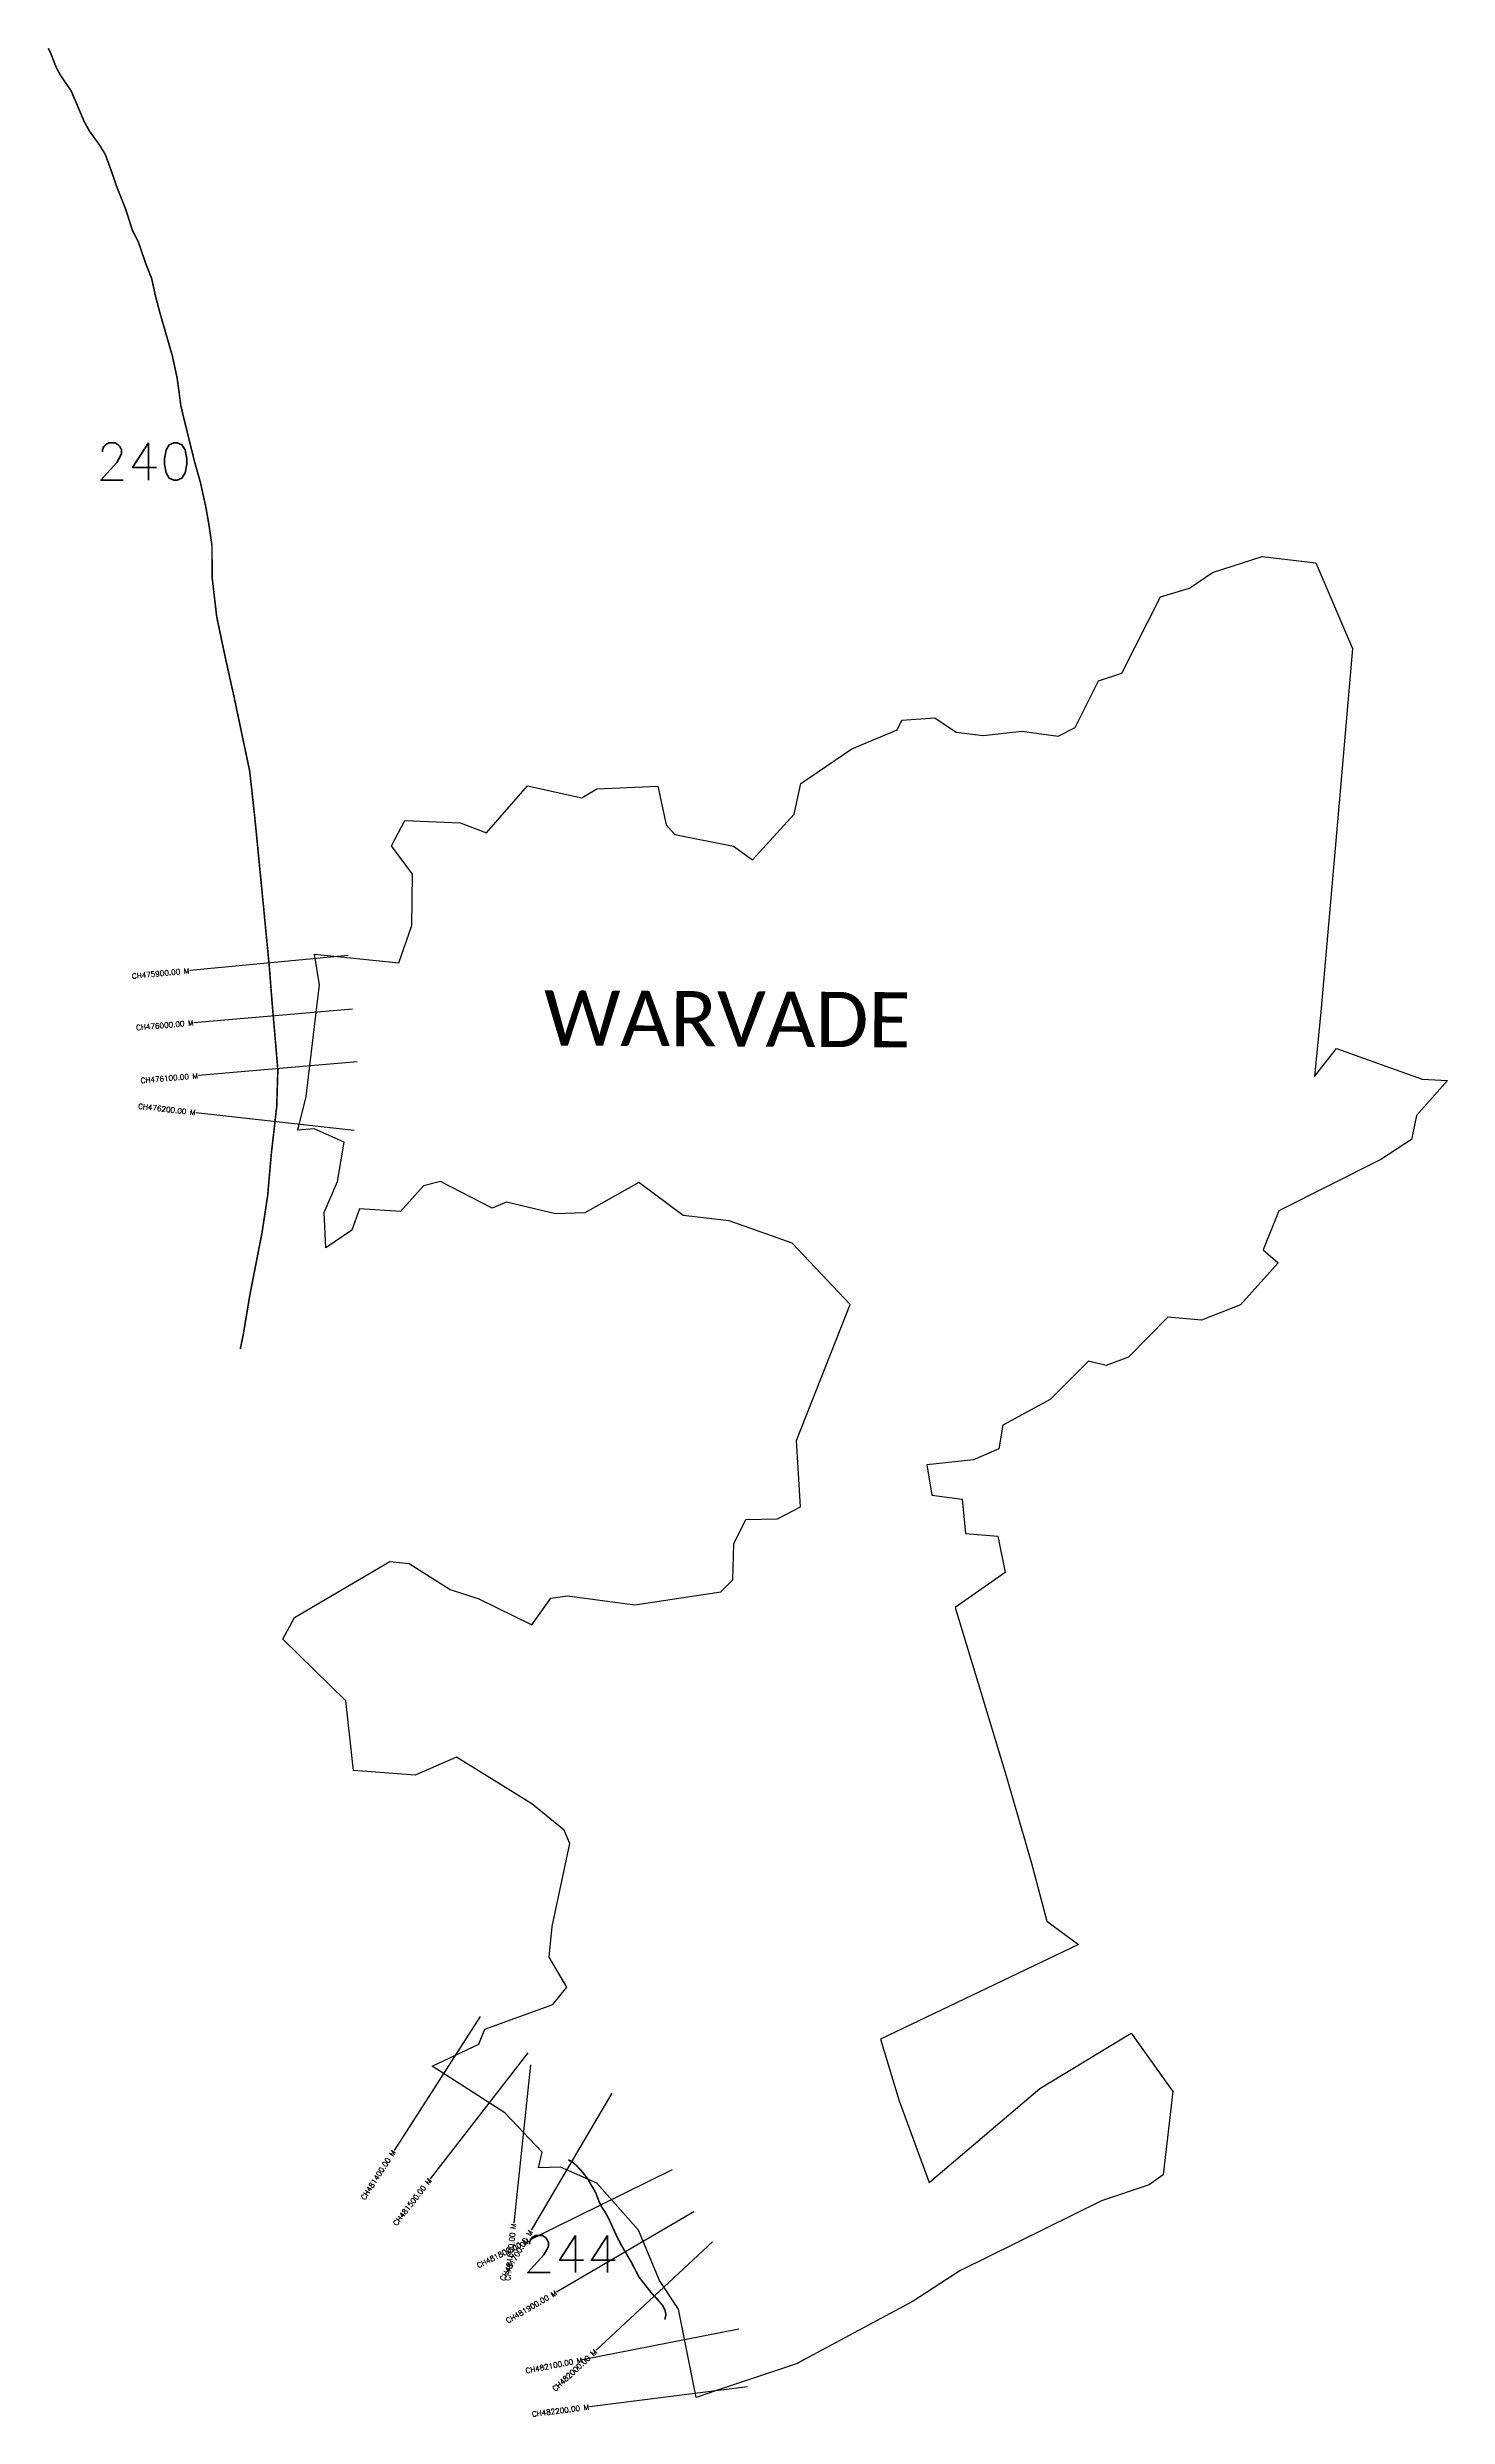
# Model space of a CAD drawing. Header units: metres. Extents: x 313098 to 315738, y 1901023 to 1905489.
import ezdxf
from ezdxf.enums import TextEntityAlignment as Align

# ---------------------------------------------------------------- set-up
doc = ezdxf.new("R2010")
doc.units = ezdxf.units.M
for name, color, linetype in [('CS', 134, 'Continuous'), ('CSMark', 6, 'Continuous'), ('NATURALLY PROTECTED', 3, 'Continuous'), ('VILLAGE NAME', 250, 'Continuous')]:
    doc.layers.add(name, color=color, linetype=linetype)
doc.styles.get("Standard").update_dxf_attribs({"font": 'simplex.shx'})

msp = doc.modelspace()

# ---------------------------------------------------------------- linework, layer by layer
at = {"color": 6, "flags": 128}
msp.add_lwpolyline([(313601.9, 1903779.7), (313760.6, 1903763.4), (313785.1, 1903833.8), (313786.5, 1903930.1), (313746.8, 1903983.9), (313772.3, 1904031.7), (313876.2, 1904027), (313925.9, 1904008.1), (314003.6, 1904097), (314105.7, 1904074.5), (314133.8, 1904091.2), (314249, 1904096), (314264.9, 1904023.2), (314281, 1904005.4), (314392, 1903983.2), (314427.7, 1903957.2), (314506, 1904043.2), (314518.9, 1904101.4), (314614.5, 1904166.3), (314700.1, 1904202.6), (314709.1, 1904220.8), (314771.3, 1904225), (314811.6, 1904197.8), (314862.2, 1904191.8), (314935.1, 1904199.9), (315003.6, 1904190.6), (315036.1, 1904206.8), (315079.5, 1904294.9), (315124.1, 1904309.4), (315196.6, 1904453.1), (315251.5, 1904469.6), (315294.5, 1904499.1), (315388.2, 1904529), (315489.7, 1904517.3), (315558.9, 1904355.6), (315534.5, 1904079.1), (315499.8, 1903677.7), (315486.9, 1903548.7), (315528.7, 1903601.4), (315690.3, 1903544.1), (315738, 1903541.1), (315679, 1903475.1), (315669.6, 1903430.4), (315612, 1903392.6), (315419.7, 1903295.4), (315390.5, 1903222.3), (315418.7, 1903197.6), (315347.5, 1903118.3), (315274, 1903089.6), (315210.3, 1903094.9), (315136.3, 1903019.6), (315094.5, 1903003.8), (315061, 1903012.2), (314988.9, 1902939.9), (314899.2, 1902891.7), (314891.8, 1902847.3), (314844.4, 1902826.4), (314756.4, 1902816.9), (314765.7, 1902759.5), (314823.1, 1902752), (314829.3, 1902687.2), (314890, 1902682.6), (314903.6, 1902613.9), (314809.9, 1902548.1), (314858.7, 1902386.4), (314905.9, 1902230.3), (314953.9, 1902063.4), (314982.6, 1901956.5), (315042.3, 1901912.7), (314668.6, 1901734.2), (314704.3, 1901618.2), (314760.8, 1901463.8), (314969.4, 1901641), (315141.2, 1901745.7), (315219.7, 1901635.2), (315201.9, 1901478.7), (315175.3, 1901459.3), (315085.4, 1901429.1), (314818.1, 1901297.4), (314730.4, 1901240), (314524.6, 1901129.7), (314512.1, 1901123), (314359.9, 1901072), (314321.4, 1901058.4), (314288, 1901225.1), (314252.5, 1901279.4), (314212.3, 1901374.1), (314133.9, 1901463), (314065.3, 1901492.8), (314023.8, 1901491.7), (314030.9, 1901521), (313960.5, 1901595.4), (313823.8, 1901683.2), (313911.9, 1901725), (313923.1, 1901752.8), (314051.1, 1901799.7), (314077.8, 1901832.2), (314044.4, 1901889), (314050, 1901946.3), (314083.4, 1902103.3), (314072.3, 1902128.3), (314011.8, 1902177.8), (313869.5, 1902265.9), (313791.5, 1902231.7), (313675.1, 1902240.4), (313660.7, 1902372), (313542.2, 1902488.4), (313564.4, 1902529.3), (313744.1, 1902634.8), (313780.3, 1902630.7), (313857.6, 1902581.6), (313911.9, 1902564.1), (314011.8, 1902515.3), (314047.5, 1902565.3), (314079, 1902570.1), (314205.7, 1902553.2), (314368.1, 1902577.2), (314390.5, 1902600), (314392.2, 1902668), (314415.1, 1902713.7), (314474.7, 1902715), (314518.1, 1902737.5), (314510.5, 1902863), (314611.4, 1903119.2), (314502.2, 1903235), (314383.3, 1903277.1), (314296.7, 1903287), (314213.1, 1903349.2), (314111.7, 1903291.6), (314056, 1903289.8), (313963.5, 1903311.8), (313936.7, 1903300.7), (313839.3, 1903351), (313807.3, 1903342.9), (313763.8, 1903294.7), (313686.4, 1903299.7), (313672.4, 1903259.5), (313623, 1903226.1), (313620.2, 1903292.3), (313645, 1903350.7), (313658, 1903424.9), (313601.2, 1903450.4), (313570.1, 1903447.8), (313586.4, 1903511.1), (313606.5, 1903680), (313611.4, 1903722), (313601.9, 1903779.7)], dxfattribs=at)
at = {"layer": 'CS'}
for p, q in [((313665.2, 1903777.1), (313366.6, 1903748.5)), ((313673.4, 1903676), (313374.6, 1903650.2)), ((313682, 1903576.4), (313383.1, 1903550.6)), ((313676.3, 1903446.8), (313378.2, 1903480.7)), ((313914.1, 1901776.9), (313751.9, 1901524.5)), ((314003.9, 1901708.1), (313820.1, 1901471)), ((314008.8, 1901685.9), (313977.3, 1901387.6)), ((314162.4, 1901632.6), (314010.3, 1901374)), ((314275.9, 1901488), (314006.9, 1901355.2)), ((314317.2, 1901408.8), (314058.2, 1901257.4)), ((314352.1, 1901352.2), (314132.6, 1901147.7)), ((314401.7, 1901187.4), (314107.3, 1901129.9)), ((314417.9, 1901078.8), (314120.3, 1901040.9))]:
    msp.add_line(p, q, dxfattribs=at)
at = {"layer": 'NATURALLY PROTECTED', "const_width": 3, "flags": 128}
for points in [[(313099.7, 1905487.4), (313104.6, 1905477.5), (313115, 1905450.9), (313122.3, 1905437.3), (313143, 1905407), (313167.4, 1905349.5), (313177.7, 1905331), (313196.9, 1905304.4), (313207.4, 1905287), (313219.4, 1905254.3), (313228, 1905228.7), (313245.8, 1905184), (313258.6, 1905144), (313269.7, 1905122.1), (313284.6, 1905078.8), (313294.7, 1905053.6), (313302, 1905020.3), (313310.2, 1904989.1), (313323, 1904944.8), (313333.9, 1904907), (313342.9, 1904865.3), (313349.8, 1904813.7), (313355.7, 1904788.8), (313375.6, 1904708.1), (313386.7, 1904668.9), (313396.7, 1904623.6), (313402.4, 1904591.4), (313408.5, 1904550.2), (313408.8, 1904490.1), (313413.8, 1904446.5), (313417.5, 1904415.3), (313434, 1904337), (313449.4, 1904268), (313479.6, 1904124.5), (313489.2, 1904037.7), (313505.8, 1903868), (313516.6, 1903755.8), (313522, 1903686.5), (313532.7, 1903561.9), (313530.6, 1903492.7), (313520.4, 1903403.2), (313513.4, 1903323.6), (313502.7, 1903253.4), (313480.5, 1903140.1), (313467.6, 1903062.9), (313461.8, 1903034.9)], [(314080.2, 1901506.9), (314088.7, 1901501.9), (314095.6, 1901496), (314105.2, 1901485.7), (314116.7, 1901471.3), (314121, 1901463.3), (314127.1, 1901453.5), (314132.2, 1901444.1), (314138.6, 1901427.3), (314143.5, 1901417.3), (314149.1, 1901409.2), (314157.2, 1901394.4), (314161.9, 1901383.8), (314166.7, 1901373.5), (314173.1, 1901359.4), (314180.6, 1901345.3), (314191.7, 1901326.3), (314199.4, 1901313.2), (314213.4, 1901285.8), (314222.6, 1901274.1), (314237.3, 1901255.4), (314248.6, 1901243.3), (314258.1, 1901232.1), (314262.7, 1901223.3), (314264.3, 1901214), (314262.1, 1901205.5)]]:
    msp.add_lwpolyline(points, dxfattribs=at)

# ---------------------------------------------------------------- texts
at = {"char_height": 70, "attachment_point": 1}
for s, width, insert in [('240', 95.172, (313189.9, 1904743.3)), ('244', 173.28, (313994.9, 1901364.1))]:
    msp.add_mtext_dynamic_manual_height_columns(s, width=width, gutter_width=1, heights=[0], dxfattribs=dict(at, insert=insert))
at = {"layer": 'CSMark'}
for s, rotation, p in [('CH475900.00 M', 5.4763, (313365.6, 1903748.4)), ('CH476000.00 M', 4.9292, (313373.6, 1903650.2)), ('CH476100.00 M', 4.9292, (313382.1, 1903550.5)), ('CH476200.00 M', 353.5064, (313377.3, 1903480.8)), ('CH481400.00 M', 57.26, (313751.3, 1901523.7)), ('CH481500.00 M', 52.212, (313819.5, 1901470.2)), ('CH481600.00 M', 83.9638, (313977.1, 1901386.6)), ('CH481800.00 M', 26.2647, (314006, 1901354.8)), ('CH481700.00 M', 59.5178, (314009.7, 1901373.2)), ('CH481900.00 M', 30.3159, (314057.4, 1901256.9)), ('CH482100.00 M', 11.0513, (314106.3, 1901129.7)), ('CH482000.00 M', 42.9718, (314131.9, 1901147)), ('CH482200.00 M', 7.2541, (314119.3, 1901040.8))]:
    msp.add_text(s, height=10, rotation=rotation, dxfattribs=at).set_placement(p, align=Align.MIDDLE_RIGHT)
at = {"layer": 'VILLAGE NAME', "insert": (314034.6, 1903711.5), "char_height": 104.042, "attachment_point": 1, "rotation": 359.6762}
msp.add_mtext_dynamic_manual_height_columns('{\\fCalibri|b0|i0|c0|p34;WARVADE}', width=1632.383, gutter_width=520.2, heights=[0], dxfattribs=at)

doc.saveas('drawing.dxf')
